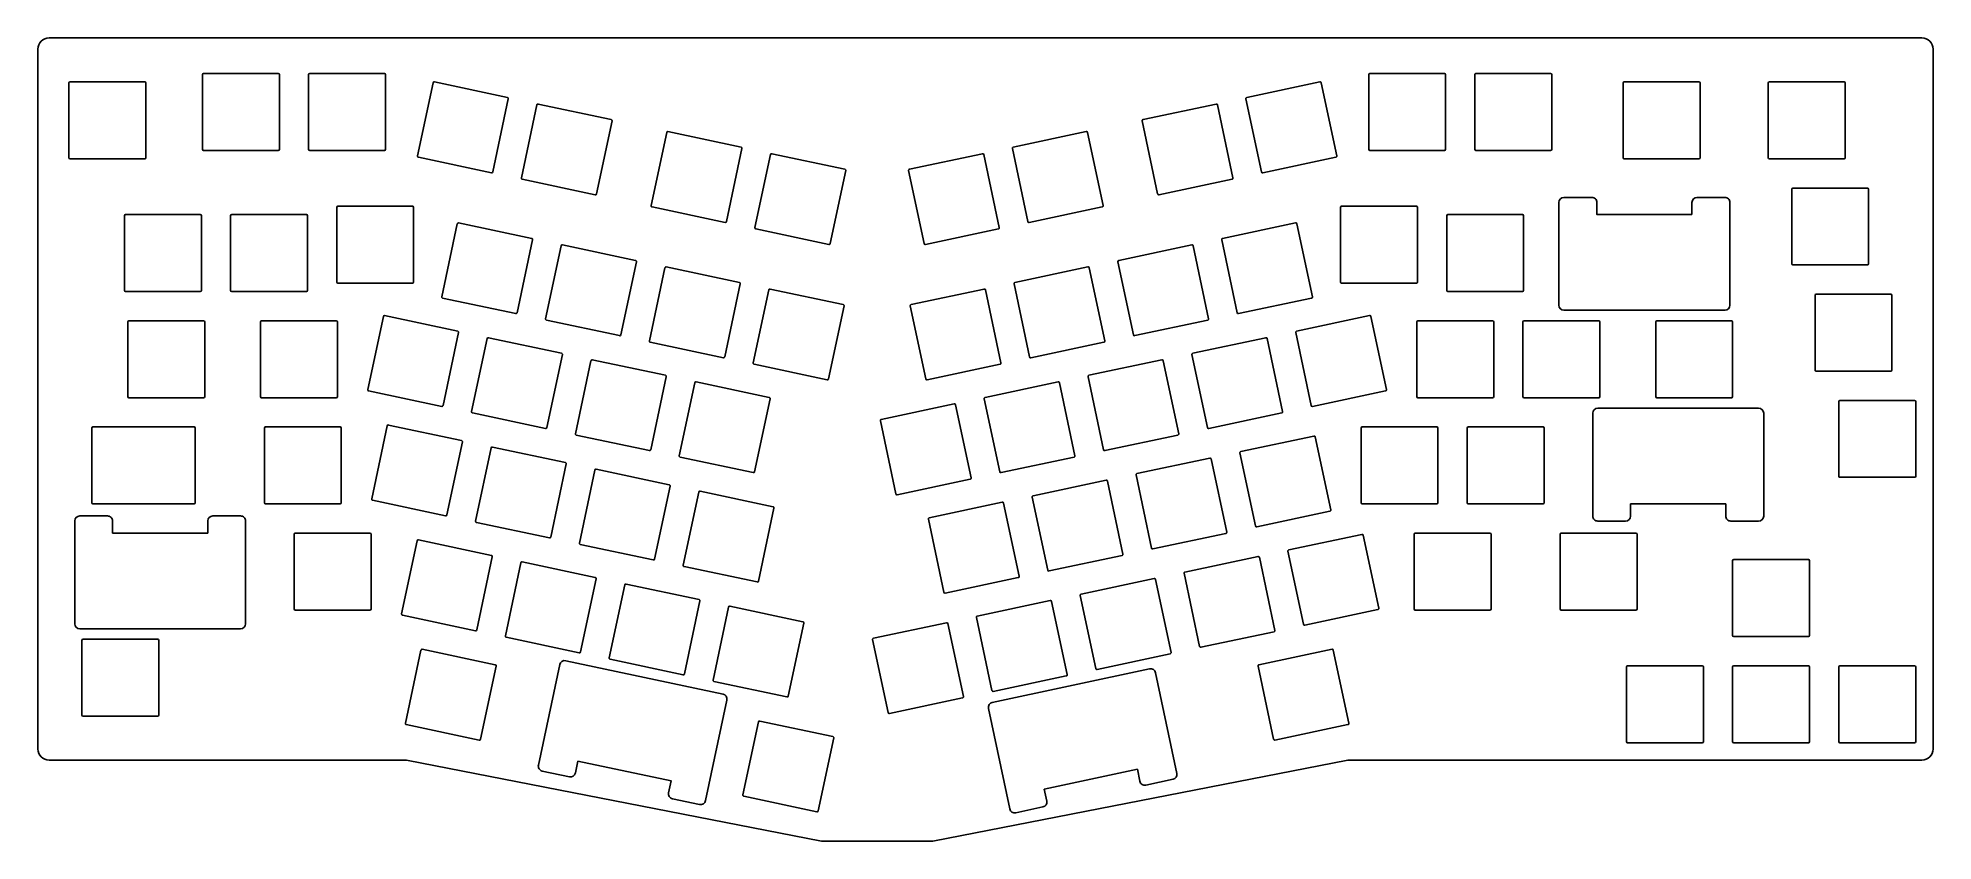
# Model space of a CAD drawing. Header units: millimetres. Extents: x 148 to 488, y -388 to -244.
import ezdxf

# ---------------------------------------------------------------- set-up
doc = ezdxf.new("R2010")
doc.units = ezdxf.units.MM
doc.header["$MEASUREMENT"] = 0
doc.layers.add('PCB', color=7, linetype='Continuous', lineweight=0)
doc.layers.add('Plate', color=7, linetype='Continuous', lineweight=0)

msp = doc.modelspace()

# ---------------------------------------------------------------- linework, layer by layer
at = {"layer": 'PCB', "color": 18, "lineweight": 25, "true_color": 0x000000}
msp.add_open_spline([(304.11, -244.09), (304.11, -244.09), (485.6, -244.09), (485.6, -244.09), (486.71, -244.09), (487.6, -244.99), (487.6, -246.09), (487.6, -246.09), (487.6, -308.57), (487.6, -308.57), (487.6, -308.57), (487.6, -371.68), (487.6, -371.68), (487.6, -372.78), (486.71, -373.68), (485.6, -373.68), (485.6, -373.68), (382.57, -373.68), (382.57, -373.68), (382.57, -373.68), (308.11, -388.2), (308.11, -388.2), (308.11, -388.2), (298.11, -388.2), (298.11, -388.2), (298.11, -388.2), (288.11, -388.2), (288.11, -388.2), (288.11, -388.2), (213.65, -373.68), (213.65, -373.68), (213.65, -373.68), (149.51, -373.68), (149.51, -373.68), (148.41, -373.68), (147.51, -372.78), (147.51, -371.68), (147.51, -371.68), (147.51, -308.57), (147.51, -308.57), (147.51, -308.57), (147.51, -246.09), (147.51, -246.09), (147.51, -244.99), (148.41, -244.09), (149.51, -244.09), (149.51, -244.09), (292.11, -244.09), (292.11, -244.09), (292.11, -244.09), (304.11, -244.09), (304.11, -244.09)], degree=3, knots=[0, 0, 0, 0, 1, 1, 1, 2, 2, 2, 3, 3, 3, 4, 4, 4, 5, 5, 5, 6, 6, 6, 7, 7, 7, 8, 8, 8, 9, 9, 9, 10, 10, 10, 11, 11, 11, 12, 12, 12, 13, 13, 13, 14, 14, 14, 15, 15, 15, 16, 16, 16, 17, 17, 17, 17], dxfattribs=at)
at = {"layer": 'Plate', "color": 18, "lineweight": 25, "true_color": 0x000000}
for points, knots in [([(177.24, -264.28), (177.24, -264.28), (190.64, -264.28), (190.64, -264.28), (190.75, -264.28), (190.84, -264.19), (190.84, -264.08), (190.84, -264.08), (190.84, -250.68), (190.84, -250.68), (190.84, -250.57), (190.75, -250.48), (190.64, -250.48), (190.64, -250.48), (177.24, -250.48), (177.24, -250.48), (177.13, -250.48), (177.04, -250.57), (177.04, -250.68), (177.04, -250.68), (177.04, -264.08), (177.04, -264.08), (177.04, -264.19), (177.13, -264.28), (177.24, -264.28)], [0, 0, 0, 0, 1, 1, 1, 2, 2, 2, 3, 3, 3, 4, 4, 4, 5, 5, 5, 6, 6, 6, 7, 7, 7, 8, 8, 8, 8]), ([(196.29, -264.28), (196.29, -264.28), (209.69, -264.28), (209.69, -264.28), (209.8, -264.28), (209.89, -264.19), (209.89, -264.08), (209.89, -264.08), (209.89, -250.68), (209.89, -250.68), (209.89, -250.57), (209.8, -250.48), (209.69, -250.48), (209.69, -250.48), (196.29, -250.48), (196.29, -250.48), (196.18, -250.48), (196.09, -250.57), (196.09, -250.68), (196.09, -250.68), (196.09, -264.08), (196.09, -264.08), (196.09, -264.19), (196.18, -264.28), (196.29, -264.28)], [0, 0, 0, 0, 1, 1, 1, 2, 2, 2, 3, 3, 3, 4, 4, 4, 5, 5, 5, 6, 6, 6, 7, 7, 7, 8, 8, 8, 8]), ([(386.52, -264.28), (386.52, -264.28), (399.92, -264.28), (399.92, -264.28), (400.03, -264.28), (400.12, -264.19), (400.12, -264.08), (400.12, -264.08), (400.12, -250.68), (400.12, -250.68), (400.12, -250.57), (400.03, -250.48), (399.92, -250.48), (399.92, -250.48), (386.52, -250.48), (386.52, -250.48), (386.41, -250.48), (386.32, -250.57), (386.32, -250.68), (386.32, -250.68), (386.32, -264.08), (386.32, -264.08), (386.32, -264.19), (386.41, -264.28), (386.52, -264.28)], [0, 0, 0, 0, 1, 1, 1, 2, 2, 2, 3, 3, 3, 4, 4, 4, 5, 5, 5, 6, 6, 6, 7, 7, 7, 8, 8, 8, 8]), ([(405.57, -264.28), (405.57, -264.28), (418.97, -264.28), (418.97, -264.28), (419.08, -264.28), (419.17, -264.19), (419.17, -264.08), (419.17, -264.08), (419.17, -250.68), (419.17, -250.68), (419.17, -250.57), (419.08, -250.48), (418.97, -250.48), (418.97, -250.48), (405.57, -250.48), (405.57, -250.48), (405.46, -250.48), (405.37, -250.57), (405.37, -250.68), (405.37, -250.68), (405.37, -264.08), (405.37, -264.08), (405.37, -264.19), (405.46, -264.28), (405.57, -264.28)], [0, 0, 0, 0, 1, 1, 1, 2, 2, 2, 3, 3, 3, 4, 4, 4, 5, 5, 5, 6, 6, 6, 7, 7, 7, 8, 8, 8, 8]), ([(166.88, -265.58), (166.88, -265.58), (166.88, -252.18), (166.88, -252.18), (166.88, -252.07), (166.79, -251.98), (166.68, -251.98), (166.68, -251.98), (153.28, -251.98), (153.28, -251.98), (153.17, -251.98), (153.08, -252.07), (153.08, -252.18), (153.08, -252.18), (153.08, -265.58), (153.08, -265.58), (153.08, -265.69), (153.17, -265.78), (153.28, -265.78), (153.28, -265.78), (166.68, -265.78), (166.68, -265.78), (166.79, -265.78), (166.88, -265.69), (166.88, -265.58)], [0, 0, 0, 0, 1, 1, 1, 2, 2, 2, 3, 3, 3, 4, 4, 4, 5, 5, 5, 6, 6, 6, 7, 7, 7, 8, 8, 8, 8]), ([(215.79, -265.5), (215.79, -265.5), (228.9, -268.28), (228.9, -268.28), (228.91, -268.29), (228.92, -268.29), (228.94, -268.29), (229.03, -268.29), (229.11, -268.22), (229.13, -268.13), (229.13, -268.13), (231.92, -255.02), (231.92, -255.02), (231.93, -254.97), (231.92, -254.92), (231.89, -254.87), (231.86, -254.83), (231.82, -254.8), (231.76, -254.79), (231.76, -254.79), (218.66, -252), (218.66, -252), (218.64, -252), (218.63, -251.99), (218.62, -251.99), (218.52, -251.99), (218.44, -252.06), (218.42, -252.15), (218.42, -252.15), (215.63, -265.26), (215.63, -265.26), (215.62, -265.31), (215.63, -265.37), (215.66, -265.41), (215.69, -265.46), (215.74, -265.49), (215.79, -265.5)], [0, 0, 0, 0, 1, 1, 1, 2, 2, 2, 3, 3, 3, 4, 4, 4, 5, 5, 5, 6, 6, 6, 7, 7, 7, 8, 8, 8, 9, 9, 9, 10, 10, 10, 11, 11, 11, 12, 12, 12, 12]), ([(367.09, -268.13), (367.11, -268.22), (367.19, -268.29), (367.28, -268.29), (367.3, -268.29), (367.31, -268.29), (367.33, -268.28), (367.33, -268.28), (380.43, -265.5), (380.43, -265.5), (380.49, -265.49), (380.53, -265.45), (380.56, -265.41), (380.59, -265.37), (380.6, -265.31), (380.59, -265.26), (380.59, -265.26), (377.8, -252.15), (377.8, -252.15), (377.78, -252.06), (377.7, -251.99), (377.61, -251.99), (377.59, -251.99), (377.58, -252), (377.56, -252), (377.56, -252), (364.46, -254.78), (364.46, -254.78), (364.4, -254.8), (364.36, -254.83), (364.33, -254.87), (364.3, -254.92), (364.29, -254.97), (364.3, -255.02), (364.3, -255.02), (367.09, -268.13), (367.09, -268.13)], [0, 0, 0, 0, 1, 1, 1, 2, 2, 2, 3, 3, 3, 4, 4, 4, 5, 5, 5, 6, 6, 6, 7, 7, 7, 8, 8, 8, 9, 9, 9, 10, 10, 10, 11, 11, 11, 12, 12, 12, 12]), ([(432.18, -265.78), (432.18, -265.78), (445.58, -265.78), (445.58, -265.78), (445.69, -265.78), (445.78, -265.69), (445.78, -265.58), (445.78, -265.58), (445.78, -252.18), (445.78, -252.18), (445.78, -252.07), (445.69, -251.98), (445.58, -251.98), (445.58, -251.98), (432.18, -251.98), (432.18, -251.98), (432.07, -251.98), (431.98, -252.07), (431.98, -252.18), (431.98, -252.18), (431.98, -265.58), (431.98, -265.58), (431.98, -265.69), (432.07, -265.78), (432.18, -265.78)], [0, 0, 0, 0, 1, 1, 1, 2, 2, 2, 3, 3, 3, 4, 4, 4, 5, 5, 5, 6, 6, 6, 7, 7, 7, 8, 8, 8, 8]), ([(458.23, -265.78), (458.23, -265.78), (471.63, -265.78), (471.63, -265.78), (471.74, -265.78), (471.83, -265.69), (471.83, -265.58), (471.83, -265.58), (471.83, -252.18), (471.83, -252.18), (471.83, -252.07), (471.74, -251.98), (471.63, -251.98), (471.63, -251.98), (458.23, -251.98), (458.23, -251.98), (458.12, -251.98), (458.03, -252.07), (458.03, -252.18), (458.03, -252.18), (458.03, -265.58), (458.03, -265.58), (458.03, -265.69), (458.12, -265.78), (458.23, -265.78)], [0, 0, 0, 0, 1, 1, 1, 2, 2, 2, 3, 3, 3, 4, 4, 4, 5, 5, 5, 6, 6, 6, 7, 7, 7, 8, 8, 8, 8]), ([(234.42, -269.46), (234.42, -269.46), (247.53, -272.24), (247.53, -272.24), (247.54, -272.25), (247.56, -272.25), (247.57, -272.25), (247.66, -272.25), (247.75, -272.18), (247.77, -272.09), (247.77, -272.09), (250.55, -258.98), (250.55, -258.98), (250.58, -258.88), (250.51, -258.77), (250.4, -258.75), (250.4, -258.75), (237.29, -255.96), (237.29, -255.96), (237.28, -255.96), (237.26, -255.96), (237.25, -255.96), (237.16, -255.96), (237.07, -256.02), (237.05, -256.11), (237.05, -256.11), (234.27, -269.22), (234.27, -269.22), (234.26, -269.27), (234.27, -269.33), (234.3, -269.37), (234.33, -269.42), (234.37, -269.45), (234.42, -269.46)], [0, 0, 0, 0, 1, 1, 1, 2, 2, 2, 3, 3, 3, 4, 4, 4, 5, 5, 5, 6, 6, 6, 7, 7, 7, 8, 8, 8, 9, 9, 9, 10, 10, 10, 11, 11, 11, 11]), ([(348.45, -272.09), (348.47, -272.18), (348.56, -272.25), (348.65, -272.25), (348.66, -272.25), (348.68, -272.25), (348.69, -272.24), (348.69, -272.24), (361.8, -269.46), (361.8, -269.46), (361.91, -269.43), (361.98, -269.33), (361.95, -269.22), (361.95, -269.22), (359.17, -256.11), (359.17, -256.11), (359.15, -256.02), (359.07, -255.95), (358.97, -255.95), (358.96, -255.95), (358.94, -255.96), (358.93, -255.96), (358.93, -255.96), (345.82, -258.75), (345.82, -258.75), (345.77, -258.76), (345.73, -258.79), (345.7, -258.83), (345.67, -258.88), (345.66, -258.93), (345.67, -258.98), (345.67, -258.98), (348.45, -272.09), (348.45, -272.09)], [0, 0, 0, 0, 1, 1, 1, 2, 2, 2, 3, 3, 3, 4, 4, 4, 5, 5, 5, 6, 6, 6, 7, 7, 7, 8, 8, 8, 9, 9, 9, 10, 10, 10, 11, 11, 11, 11]), ([(257.71, -274.41), (257.71, -274.41), (270.82, -277.2), (270.82, -277.2), (270.84, -277.2), (270.85, -277.2), (270.86, -277.2), (270.96, -277.2), (271.04, -277.13), (271.06, -277.04), (271.06, -277.04), (273.85, -263.93), (273.85, -263.93), (273.86, -263.88), (273.85, -263.83), (273.82, -263.78), (273.79, -263.74), (273.74, -263.71), (273.69, -263.7), (273.69, -263.7), (260.58, -260.91), (260.58, -260.91), (260.57, -260.91), (260.56, -260.91), (260.54, -260.91), (260.45, -260.91), (260.37, -260.97), (260.35, -261.06), (260.35, -261.06), (257.56, -274.17), (257.56, -274.17), (257.55, -274.22), (257.56, -274.28), (257.59, -274.32), (257.62, -274.37), (257.66, -274.4), (257.71, -274.41)], [0, 0, 0, 0, 1, 1, 1, 2, 2, 2, 3, 3, 3, 4, 4, 4, 5, 5, 5, 6, 6, 6, 7, 7, 7, 8, 8, 8, 9, 9, 9, 10, 10, 10, 11, 11, 11, 12, 12, 12, 12]), ([(325.16, -277.04), (325.18, -277.13), (325.26, -277.2), (325.36, -277.2), (325.37, -277.2), (325.39, -277.2), (325.4, -277.19), (325.4, -277.19), (338.51, -274.41), (338.51, -274.41), (338.56, -274.4), (338.6, -274.37), (338.63, -274.32), (338.66, -274.28), (338.67, -274.22), (338.66, -274.17), (338.66, -274.17), (335.87, -261.06), (335.87, -261.06), (335.86, -260.97), (335.77, -260.91), (335.68, -260.91), (335.67, -260.91), (335.65, -260.91), (335.64, -260.91), (335.64, -260.91), (322.53, -263.7), (322.53, -263.7), (322.48, -263.71), (322.43, -263.74), (322.4, -263.78), (322.38, -263.83), (322.37, -263.88), (322.38, -263.93), (322.38, -263.93), (325.16, -277.04), (325.16, -277.04)], [0, 0, 0, 0, 1, 1, 1, 2, 2, 2, 3, 3, 3, 4, 4, 4, 5, 5, 5, 6, 6, 6, 7, 7, 7, 8, 8, 8, 9, 9, 9, 10, 10, 10, 11, 11, 11, 12, 12, 12, 12]), ([(292.32, -267.66), (292.32, -267.66), (279.22, -264.87), (279.22, -264.87), (279.2, -264.87), (279.19, -264.87), (279.18, -264.87), (279.08, -264.87), (279, -264.93), (278.98, -265.03), (278.98, -265.03), (276.19, -278.13), (276.19, -278.13), (276.17, -278.24), (276.24, -278.35), (276.35, -278.37), (276.35, -278.37), (289.46, -281.16), (289.46, -281.16), (289.47, -281.16), (289.48, -281.16), (289.5, -281.16), (289.59, -281.16), (289.67, -281.09), (289.69, -281), (289.69, -281), (292.48, -267.89), (292.48, -267.89), (292.49, -267.84), (292.48, -267.79), (292.45, -267.74), (292.42, -267.7), (292.38, -267.67), (292.32, -267.66)], [0, 0, 0, 0, 1, 1, 1, 2, 2, 2, 3, 3, 3, 4, 4, 4, 5, 5, 5, 6, 6, 6, 7, 7, 7, 8, 8, 8, 9, 9, 9, 10, 10, 10, 11, 11, 11, 11]), ([(306.53, -281), (306.55, -281.09), (306.63, -281.16), (306.72, -281.16), (306.74, -281.16), (306.75, -281.16), (306.77, -281.16), (306.77, -281.16), (319.87, -278.37), (319.87, -278.37), (319.93, -278.36), (319.97, -278.33), (320, -278.28), (320.03, -278.24), (320.04, -278.18), (320.03, -278.13), (320.03, -278.13), (317.24, -265.02), (317.24, -265.02), (317.22, -264.93), (317.14, -264.87), (317.05, -264.87), (317.03, -264.87), (317.02, -264.87), (317, -264.87), (317, -264.87), (303.9, -267.66), (303.9, -267.66), (303.84, -267.67), (303.8, -267.7), (303.77, -267.74), (303.74, -267.79), (303.73, -267.84), (303.74, -267.89), (303.74, -267.89), (306.53, -281), (306.53, -281)], [0, 0, 0, 0, 1, 1, 1, 2, 2, 2, 3, 3, 3, 4, 4, 4, 5, 5, 5, 6, 6, 6, 7, 7, 7, 8, 8, 8, 9, 9, 9, 10, 10, 10, 11, 11, 11, 12, 12, 12, 12]), ([(462.23, -271.23), (462.23, -271.23), (462.23, -284.63), (462.23, -284.63), (462.23, -284.74), (462.32, -284.83), (462.43, -284.83), (462.43, -284.83), (475.83, -284.83), (475.83, -284.83), (475.94, -284.83), (476.03, -284.74), (476.03, -284.63), (476.03, -284.63), (476.03, -271.23), (476.03, -271.23), (476.03, -271.12), (475.94, -271.03), (475.83, -271.03), (475.83, -271.03), (462.43, -271.03), (462.43, -271.03), (462.32, -271.03), (462.23, -271.12), (462.23, -271.23)], [0, 0, 0, 0, 1, 1, 1, 2, 2, 2, 3, 3, 3, 4, 4, 4, 5, 5, 5, 6, 6, 6, 7, 7, 7, 8, 8, 8, 8]), ([(201.14, -274.49), (201.14, -274.49), (201.14, -287.89), (201.14, -287.89), (201.14, -288), (201.23, -288.09), (201.34, -288.09), (201.34, -288.09), (214.74, -288.09), (214.74, -288.09), (214.85, -288.09), (214.94, -288), (214.94, -287.89), (214.94, -287.89), (214.94, -274.49), (214.94, -274.49), (214.94, -274.38), (214.85, -274.29), (214.74, -274.29), (214.74, -274.29), (201.34, -274.29), (201.34, -274.29), (201.23, -274.29), (201.14, -274.38), (201.14, -274.49)], [0, 0, 0, 0, 1, 1, 1, 2, 2, 2, 3, 3, 3, 4, 4, 4, 5, 5, 5, 6, 6, 6, 7, 7, 7, 8, 8, 8, 8]), ([(381.47, -288.09), (381.47, -288.09), (394.87, -288.09), (394.87, -288.09), (394.98, -288.09), (395.07, -288), (395.07, -287.89), (395.07, -287.89), (395.07, -274.49), (395.07, -274.49), (395.07, -274.38), (394.98, -274.29), (394.87, -274.29), (394.87, -274.29), (381.47, -274.29), (381.47, -274.29), (381.36, -274.29), (381.27, -274.38), (381.27, -274.49), (381.27, -274.49), (381.27, -287.89), (381.27, -287.89), (381.27, -288), (381.36, -288.09), (381.47, -288.09)], [0, 0, 0, 0, 1, 1, 1, 2, 2, 2, 3, 3, 3, 4, 4, 4, 5, 5, 5, 6, 6, 6, 7, 7, 7, 8, 8, 8, 8]), ([(444.33, -275.79), (444.33, -275.79), (427.26, -275.79), (427.26, -275.79), (427.26, -275.79), (427.26, -273.61), (427.26, -273.61), (427.26, -273.37), (427.17, -273.14), (427, -272.97), (426.83, -272.8), (426.6, -272.71), (426.36, -272.71), (426.36, -272.71), (421.36, -272.71), (421.36, -272.71), (420.86, -272.71), (420.46, -273.11), (420.46, -273.6), (420.46, -273.6), (420.46, -292.05), (420.46, -292.05), (420.46, -292.54), (420.86, -292.95), (421.36, -292.95), (421.36, -292.95), (450.23, -292.95), (450.23, -292.95), (450.73, -292.95), (451.13, -292.54), (451.13, -292.05), (451.13, -292.05), (451.13, -273.61), (451.13, -273.61), (451.13, -273.37), (451.04, -273.14), (450.87, -272.97), (450.7, -272.8), (450.48, -272.71), (450.24, -272.71), (450.24, -272.71), (445.23, -272.71), (445.23, -272.71), (444.74, -272.71), (444.33, -273.11), (444.33, -273.6), (444.33, -273.6), (444.33, -275.79), (444.33, -275.79)], [0, 0, 0, 0, 1, 1, 1, 2, 2, 2, 3, 3, 3, 4, 4, 4, 5, 5, 5, 6, 6, 6, 7, 7, 7, 8, 8, 8, 9, 9, 9, 10, 10, 10, 11, 11, 11, 12, 12, 12, 13, 13, 13, 14, 14, 14, 15, 15, 15, 16, 16, 16, 16]), ([(163.04, -275.99), (163.04, -275.99), (163.04, -289.39), (163.04, -289.39), (163.04, -289.5), (163.13, -289.59), (163.24, -289.59), (163.24, -289.59), (176.64, -289.59), (176.64, -289.59), (176.75, -289.59), (176.84, -289.5), (176.84, -289.39), (176.84, -289.39), (176.84, -275.99), (176.84, -275.99), (176.84, -275.88), (176.75, -275.79), (176.64, -275.79), (176.64, -275.79), (163.24, -275.79), (163.24, -275.79), (163.13, -275.79), (163.04, -275.88), (163.04, -275.99)], [0, 0, 0, 0, 1, 1, 1, 2, 2, 2, 3, 3, 3, 4, 4, 4, 5, 5, 5, 6, 6, 6, 7, 7, 7, 8, 8, 8, 8]), ([(182.09, -275.99), (182.09, -275.99), (182.09, -289.39), (182.09, -289.39), (182.09, -289.5), (182.18, -289.59), (182.29, -289.59), (182.29, -289.59), (195.69, -289.59), (195.69, -289.59), (195.8, -289.59), (195.89, -289.5), (195.89, -289.39), (195.89, -289.39), (195.89, -275.99), (195.89, -275.99), (195.89, -275.88), (195.8, -275.79), (195.69, -275.79), (195.69, -275.79), (182.29, -275.79), (182.29, -275.79), (182.18, -275.79), (182.09, -275.88), (182.09, -275.99)], [0, 0, 0, 0, 1, 1, 1, 2, 2, 2, 3, 3, 3, 4, 4, 4, 5, 5, 5, 6, 6, 6, 7, 7, 7, 8, 8, 8, 8]), ([(233.29, -293.56), (233.39, -293.56), (233.47, -293.49), (233.49, -293.4), (233.49, -293.4), (236.27, -280.29), (236.27, -280.29), (236.3, -280.18), (236.23, -280.08), (236.12, -280.06), (236.12, -280.06), (223.01, -277.27), (223.01, -277.27), (223, -277.27), (222.98, -277.27), (222.97, -277.27), (222.88, -277.27), (222.79, -277.33), (222.77, -277.42), (222.77, -277.42), (219.99, -290.53), (219.99, -290.53), (219.98, -290.58), (219.99, -290.64), (220.02, -290.68), (220.05, -290.73), (220.09, -290.76), (220.14, -290.77), (220.14, -290.77), (233.25, -293.55), (233.25, -293.55), (233.26, -293.56), (233.28, -293.56), (233.29, -293.56)], [0, 0, 0, 0, 1, 1, 1, 2, 2, 2, 3, 3, 3, 4, 4, 4, 5, 5, 5, 6, 6, 6, 7, 7, 7, 8, 8, 8, 9, 9, 9, 10, 10, 10, 11, 11, 11, 11]), ([(362.93, -293.56), (362.94, -293.56), (362.96, -293.56), (362.97, -293.55), (362.97, -293.55), (376.08, -290.77), (376.08, -290.77), (376.19, -290.74), (376.26, -290.64), (376.23, -290.53), (376.23, -290.53), (373.45, -277.42), (373.45, -277.42), (373.43, -277.33), (373.35, -277.26), (373.25, -277.26), (373.24, -277.26), (373.22, -277.27), (373.21, -277.27), (373.21, -277.27), (360.1, -280.06), (360.1, -280.06), (360.05, -280.07), (360.01, -280.1), (359.98, -280.14), (359.95, -280.19), (359.94, -280.24), (359.95, -280.29), (359.95, -280.29), (362.73, -293.4), (362.73, -293.4), (362.75, -293.49), (362.84, -293.56), (362.93, -293.56)], [0, 0, 0, 0, 1, 1, 1, 2, 2, 2, 3, 3, 3, 4, 4, 4, 5, 5, 5, 6, 6, 6, 7, 7, 7, 8, 8, 8, 9, 9, 9, 10, 10, 10, 11, 11, 11, 11]), ([(400.52, -289.59), (400.52, -289.59), (413.92, -289.59), (413.92, -289.59), (414.03, -289.59), (414.12, -289.5), (414.12, -289.39), (414.12, -289.39), (414.12, -275.99), (414.12, -275.99), (414.12, -275.88), (414.03, -275.79), (413.92, -275.79), (413.92, -275.79), (400.52, -275.79), (400.52, -275.79), (400.41, -275.79), (400.32, -275.88), (400.32, -275.99), (400.32, -275.99), (400.32, -289.39), (400.32, -289.39), (400.32, -289.5), (400.41, -289.59), (400.52, -289.59)], [0, 0, 0, 0, 1, 1, 1, 2, 2, 2, 3, 3, 3, 4, 4, 4, 5, 5, 5, 6, 6, 6, 7, 7, 7, 8, 8, 8, 8]), ([(241.6, -281.23), (241.51, -281.23), (241.43, -281.29), (241.41, -281.38), (241.41, -281.38), (238.62, -294.49), (238.62, -294.49), (238.61, -294.54), (238.62, -294.6), (238.65, -294.64), (238.68, -294.69), (238.72, -294.72), (238.78, -294.73), (238.78, -294.73), (251.88, -297.51), (251.88, -297.51), (251.9, -297.52), (251.91, -297.52), (251.93, -297.52), (252.02, -297.52), (252.1, -297.45), (252.12, -297.36), (252.12, -297.36), (254.91, -284.25), (254.91, -284.25), (254.92, -284.2), (254.91, -284.15), (254.88, -284.1), (254.85, -284.06), (254.8, -284.03), (254.75, -284.02), (254.75, -284.02), (241.64, -281.23), (241.64, -281.23), (241.63, -281.23), (241.62, -281.23), (241.6, -281.23)], [0, 0, 0, 0, 1, 1, 1, 2, 2, 2, 3, 3, 3, 4, 4, 4, 5, 5, 5, 6, 6, 6, 7, 7, 7, 8, 8, 8, 9, 9, 9, 10, 10, 10, 11, 11, 11, 12, 12, 12, 12]), ([(344.1, -297.36), (344.12, -297.45), (344.2, -297.52), (344.3, -297.52), (344.31, -297.52), (344.32, -297.52), (344.34, -297.51), (344.34, -297.51), (357.45, -294.73), (357.45, -294.73), (357.5, -294.72), (357.54, -294.69), (357.57, -294.64), (357.6, -294.6), (357.61, -294.54), (357.6, -294.49), (357.6, -294.49), (354.81, -281.38), (354.81, -281.38), (354.79, -281.29), (354.71, -281.23), (354.62, -281.23), (354.6, -281.23), (354.59, -281.23), (354.58, -281.23), (354.58, -281.23), (341.47, -284.02), (341.47, -284.02), (341.36, -284.04), (341.29, -284.15), (341.31, -284.25), (341.31, -284.25), (344.1, -297.36), (344.1, -297.36)], [0, 0, 0, 0, 1, 1, 1, 2, 2, 2, 3, 3, 3, 4, 4, 4, 5, 5, 5, 6, 6, 6, 7, 7, 7, 8, 8, 8, 9, 9, 9, 10, 10, 10, 11, 11, 11, 11]), ([(257.41, -298.69), (257.41, -298.69), (270.52, -301.48), (270.52, -301.48), (270.53, -301.48), (270.54, -301.48), (270.56, -301.48), (270.65, -301.48), (270.73, -301.41), (270.75, -301.32), (270.75, -301.32), (273.54, -288.21), (273.54, -288.21), (273.55, -288.16), (273.54, -288.11), (273.51, -288.06), (273.48, -288.02), (273.44, -287.99), (273.39, -287.98), (273.39, -287.98), (260.28, -285.19), (260.28, -285.19), (260.27, -285.19), (260.25, -285.19), (260.24, -285.19), (260.14, -285.19), (260.06, -285.25), (260.04, -285.35), (260.04, -285.35), (257.26, -298.45), (257.26, -298.45), (257.24, -298.5), (257.25, -298.56), (257.28, -298.6), (257.31, -298.65), (257.36, -298.68), (257.41, -298.69)], [0, 0, 0, 0, 1, 1, 1, 2, 2, 2, 3, 3, 3, 4, 4, 4, 5, 5, 5, 6, 6, 6, 7, 7, 7, 8, 8, 8, 9, 9, 9, 10, 10, 10, 11, 11, 11, 12, 12, 12, 12]), ([(335.98, -285.19), (335.97, -285.19), (335.96, -285.19), (335.94, -285.19), (335.94, -285.19), (322.83, -287.98), (322.83, -287.98), (322.78, -287.99), (322.74, -288.02), (322.71, -288.06), (322.68, -288.11), (322.67, -288.16), (322.68, -288.21), (322.68, -288.21), (325.47, -301.32), (325.47, -301.32), (325.49, -301.41), (325.57, -301.48), (325.66, -301.48), (325.68, -301.48), (325.69, -301.48), (325.7, -301.47), (325.7, -301.47), (338.81, -298.69), (338.81, -298.69), (338.86, -298.68), (338.91, -298.65), (338.94, -298.6), (338.97, -298.56), (338.98, -298.5), (338.97, -298.45), (338.97, -298.45), (336.18, -285.34), (336.18, -285.34), (336.16, -285.25), (336.08, -285.19), (335.98, -285.19)], [0, 0, 0, 0, 1, 1, 1, 2, 2, 2, 3, 3, 3, 4, 4, 4, 5, 5, 5, 6, 6, 6, 7, 7, 7, 8, 8, 8, 9, 9, 9, 10, 10, 10, 11, 11, 11, 12, 12, 12, 12]), ([(292.02, -291.94), (292.02, -291.94), (278.91, -289.15), (278.91, -289.15), (278.9, -289.15), (278.89, -289.15), (278.87, -289.15), (278.78, -289.15), (278.7, -289.21), (278.68, -289.31), (278.68, -289.31), (275.89, -302.41), (275.89, -302.41), (275.88, -302.47), (275.89, -302.52), (275.92, -302.56), (275.95, -302.61), (275.99, -302.64), (276.04, -302.65), (276.04, -302.65), (289.15, -305.44), (289.15, -305.44), (289.16, -305.44), (289.18, -305.44), (289.19, -305.44), (289.29, -305.44), (289.37, -305.37), (289.39, -305.28), (289.39, -305.28), (292.17, -292.17), (292.17, -292.17), (292.19, -292.12), (292.18, -292.07), (292.15, -292.02), (292.12, -291.98), (292.07, -291.95), (292.02, -291.94)], [0, 0, 0, 0, 1, 1, 1, 2, 2, 2, 3, 3, 3, 4, 4, 4, 5, 5, 5, 6, 6, 6, 7, 7, 7, 8, 8, 8, 9, 9, 9, 10, 10, 10, 11, 11, 11, 12, 12, 12, 12]), ([(317.35, -289.15), (317.34, -289.15), (317.32, -289.15), (317.31, -289.15), (317.31, -289.15), (304.2, -291.94), (304.2, -291.94), (304.15, -291.95), (304.1, -291.98), (304.08, -292.02), (304.05, -292.07), (304.04, -292.12), (304.05, -292.17), (304.05, -292.17), (306.83, -305.28), (306.83, -305.28), (306.85, -305.37), (306.94, -305.44), (307.03, -305.44), (307.04, -305.44), (307.06, -305.44), (307.07, -305.44), (307.07, -305.44), (320.18, -302.65), (320.18, -302.65), (320.23, -302.64), (320.27, -302.61), (320.3, -302.56), (320.33, -302.52), (320.34, -302.46), (320.33, -302.41), (320.33, -302.41), (317.55, -289.31), (317.55, -289.31), (317.53, -289.21), (317.44, -289.15), (317.35, -289.15)], [0, 0, 0, 0, 1, 1, 1, 2, 2, 2, 3, 3, 3, 4, 4, 4, 5, 5, 5, 6, 6, 6, 7, 7, 7, 8, 8, 8, 9, 9, 9, 10, 10, 10, 11, 11, 11, 12, 12, 12, 12]), ([(480.21, -303.68), (480.21, -303.68), (480.21, -290.28), (480.21, -290.28), (480.21, -290.17), (480.12, -290.08), (480.01, -290.08), (480.01, -290.08), (466.61, -290.08), (466.61, -290.08), (466.5, -290.08), (466.41, -290.17), (466.41, -290.28), (466.41, -290.28), (466.41, -303.68), (466.41, -303.68), (466.41, -303.79), (466.5, -303.88), (466.61, -303.88), (466.61, -303.88), (480.01, -303.88), (480.01, -303.88), (480.12, -303.88), (480.21, -303.79), (480.21, -303.68)], [0, 0, 0, 0, 1, 1, 1, 2, 2, 2, 3, 3, 3, 4, 4, 4, 5, 5, 5, 6, 6, 6, 7, 7, 7, 8, 8, 8, 8]), ([(177.44, -308.44), (177.44, -308.44), (177.44, -295.04), (177.44, -295.04), (177.44, -294.93), (177.35, -294.84), (177.24, -294.84), (177.24, -294.84), (163.84, -294.84), (163.84, -294.84), (163.73, -294.84), (163.64, -294.93), (163.64, -295.04), (163.64, -295.04), (163.64, -308.44), (163.64, -308.44), (163.64, -308.55), (163.73, -308.64), (163.84, -308.64), (163.84, -308.64), (177.24, -308.64), (177.24, -308.64), (177.35, -308.64), (177.44, -308.55), (177.44, -308.44)], [0, 0, 0, 0, 1, 1, 1, 2, 2, 2, 3, 3, 3, 4, 4, 4, 5, 5, 5, 6, 6, 6, 7, 7, 7, 8, 8, 8, 8]), ([(201.25, -308.44), (201.25, -308.44), (201.25, -295.04), (201.25, -295.04), (201.25, -294.93), (201.16, -294.84), (201.05, -294.84), (201.05, -294.84), (187.65, -294.84), (187.65, -294.84), (187.54, -294.84), (187.45, -294.93), (187.45, -295.04), (187.45, -295.04), (187.45, -308.44), (187.45, -308.44), (187.45, -308.55), (187.54, -308.64), (187.65, -308.64), (187.65, -308.64), (201.05, -308.64), (201.05, -308.64), (201.16, -308.64), (201.25, -308.55), (201.25, -308.44)], [0, 0, 0, 0, 1, 1, 1, 2, 2, 2, 3, 3, 3, 4, 4, 4, 5, 5, 5, 6, 6, 6, 7, 7, 7, 8, 8, 8, 8]), ([(222.84, -296.71), (222.84, -296.71), (209.73, -293.92), (209.73, -293.92), (209.72, -293.92), (209.71, -293.92), (209.69, -293.92), (209.6, -293.92), (209.52, -293.99), (209.5, -294.08), (209.5, -294.08), (206.71, -307.18), (206.71, -307.18), (206.69, -307.29), (206.76, -307.4), (206.86, -307.42), (206.86, -307.42), (219.97, -310.21), (219.97, -310.21), (219.99, -310.21), (220, -310.21), (220.01, -310.21), (220.11, -310.21), (220.19, -310.15), (220.21, -310.05), (220.21, -310.05), (223, -296.95), (223, -296.95), (223.01, -296.89), (223, -296.84), (222.97, -296.8), (222.94, -296.75), (222.89, -296.72), (222.84, -296.71)], [0, 0, 0, 0, 1, 1, 1, 2, 2, 2, 3, 3, 3, 4, 4, 4, 5, 5, 5, 6, 6, 6, 7, 7, 7, 8, 8, 8, 9, 9, 9, 10, 10, 10, 11, 11, 11, 11]), ([(389.48, -307.33), (389.51, -307.29), (389.52, -307.24), (389.51, -307.18), (389.51, -307.18), (386.72, -294.08), (386.72, -294.08), (386.7, -293.98), (386.62, -293.92), (386.53, -293.92), (386.52, -293.92), (386.5, -293.92), (386.49, -293.92), (386.49, -293.92), (373.38, -296.71), (373.38, -296.71), (373.33, -296.72), (373.28, -296.75), (373.25, -296.8), (373.23, -296.84), (373.22, -296.89), (373.23, -296.95), (373.23, -296.95), (376.01, -310.05), (376.01, -310.05), (376.03, -310.14), (376.11, -310.21), (376.21, -310.21), (376.22, -310.21), (376.24, -310.21), (376.25, -310.21), (376.25, -310.21), (389.36, -307.42), (389.36, -307.42), (389.41, -307.41), (389.45, -307.38), (389.48, -307.33)], [0, 0, 0, 0, 1, 1, 1, 2, 2, 2, 3, 3, 3, 4, 4, 4, 5, 5, 5, 6, 6, 6, 7, 7, 7, 8, 8, 8, 9, 9, 9, 10, 10, 10, 11, 11, 11, 12, 12, 12, 12]), ([(408.76, -308.44), (408.76, -308.44), (408.76, -295.04), (408.76, -295.04), (408.76, -294.93), (408.67, -294.84), (408.56, -294.84), (408.56, -294.84), (395.16, -294.84), (395.16, -294.84), (395.05, -294.84), (394.96, -294.93), (394.96, -295.04), (394.96, -295.04), (394.96, -308.44), (394.96, -308.44), (394.96, -308.55), (395.05, -308.64), (395.16, -308.64), (395.16, -308.64), (408.56, -308.64), (408.56, -308.64), (408.67, -308.64), (408.76, -308.55), (408.76, -308.44)], [0, 0, 0, 0, 1, 1, 1, 2, 2, 2, 3, 3, 3, 4, 4, 4, 5, 5, 5, 6, 6, 6, 7, 7, 7, 8, 8, 8, 8]), ([(414.21, -294.84), (414.1, -294.84), (414.01, -294.93), (414.01, -295.04), (414.01, -295.04), (414.01, -308.44), (414.01, -308.44), (414.01, -308.55), (414.1, -308.64), (414.21, -308.64), (414.21, -308.64), (427.61, -308.64), (427.61, -308.64), (427.72, -308.64), (427.81, -308.55), (427.81, -308.44), (427.81, -308.44), (427.81, -295.04), (427.81, -295.04), (427.81, -294.93), (427.72, -294.84), (427.61, -294.84), (427.61, -294.84), (414.21, -294.84), (414.21, -294.84)], [0, 0, 0, 0, 1, 1, 1, 2, 2, 2, 3, 3, 3, 4, 4, 4, 5, 5, 5, 6, 6, 6, 7, 7, 7, 8, 8, 8, 8]), ([(438.03, -294.84), (437.92, -294.84), (437.83, -294.93), (437.83, -295.04), (437.83, -295.04), (437.83, -308.44), (437.83, -308.44), (437.83, -308.55), (437.92, -308.64), (438.03, -308.64), (438.03, -308.64), (451.43, -308.64), (451.43, -308.64), (451.54, -308.64), (451.63, -308.55), (451.63, -308.44), (451.63, -308.44), (451.63, -295.04), (451.63, -295.04), (451.63, -294.93), (451.54, -294.84), (451.43, -294.84), (451.43, -294.84), (438.03, -294.84), (438.03, -294.84)], [0, 0, 0, 0, 1, 1, 1, 2, 2, 2, 3, 3, 3, 4, 4, 4, 5, 5, 5, 6, 6, 6, 7, 7, 7, 8, 8, 8, 8]), ([(225.5, -311.38), (225.5, -311.38), (238.61, -314.17), (238.61, -314.17), (238.62, -314.17), (238.63, -314.17), (238.65, -314.17), (238.74, -314.17), (238.82, -314.11), (238.84, -314.01), (238.84, -314.01), (241.63, -300.91), (241.63, -300.91), (241.64, -300.85), (241.63, -300.8), (241.6, -300.76), (241.57, -300.71), (241.53, -300.68), (241.47, -300.67), (241.47, -300.67), (228.37, -297.88), (228.37, -297.88), (228.35, -297.88), (228.34, -297.88), (228.33, -297.88), (228.23, -297.88), (228.15, -297.95), (228.13, -298.04), (228.13, -298.04), (225.34, -311.14), (225.34, -311.14), (225.33, -311.2), (225.34, -311.25), (225.37, -311.3), (225.4, -311.34), (225.45, -311.37), (225.5, -311.38)], [0, 0, 0, 0, 1, 1, 1, 2, 2, 2, 3, 3, 3, 4, 4, 4, 5, 5, 5, 6, 6, 6, 7, 7, 7, 8, 8, 8, 9, 9, 9, 10, 10, 10, 11, 11, 11, 12, 12, 12, 12]), ([(370.85, -311.29), (370.88, -311.25), (370.89, -311.2), (370.88, -311.14), (370.88, -311.14), (368.09, -298.04), (368.09, -298.04), (368.07, -297.95), (367.99, -297.88), (367.9, -297.88), (367.88, -297.88), (367.87, -297.88), (367.85, -297.88), (367.85, -297.88), (354.75, -300.67), (354.75, -300.67), (354.64, -300.69), (354.57, -300.8), (354.59, -300.91), (354.59, -300.91), (357.38, -314.01), (357.38, -314.01), (357.4, -314.11), (357.48, -314.17), (357.57, -314.17), (357.59, -314.17), (357.6, -314.17), (357.62, -314.17), (357.62, -314.17), (370.72, -311.38), (370.72, -311.38), (370.78, -311.37), (370.82, -311.34), (370.85, -311.29)], [0, 0, 0, 0, 1, 1, 1, 2, 2, 2, 3, 3, 3, 4, 4, 4, 5, 5, 5, 6, 6, 6, 7, 7, 7, 8, 8, 8, 9, 9, 9, 10, 10, 10, 11, 11, 11, 11]), ([(257.28, -318.13), (257.38, -318.13), (257.46, -318.07), (257.48, -317.97), (257.48, -317.97), (260.26, -304.87), (260.26, -304.87), (260.27, -304.82), (260.26, -304.76), (260.23, -304.72), (260.21, -304.67), (260.16, -304.64), (260.11, -304.63), (260.11, -304.63), (247, -301.84), (247, -301.84), (246.99, -301.84), (246.97, -301.84), (246.96, -301.84), (246.87, -301.84), (246.78, -301.91), (246.76, -302), (246.76, -302), (243.98, -315.11), (243.98, -315.11), (243.96, -315.21), (244.02, -315.32), (244.13, -315.34), (244.13, -315.34), (257.24, -318.13), (257.24, -318.13), (257.25, -318.13), (257.27, -318.13), (257.28, -318.13)], [0, 0, 0, 0, 1, 1, 1, 2, 2, 2, 3, 3, 3, 4, 4, 4, 5, 5, 5, 6, 6, 6, 7, 7, 7, 8, 8, 8, 9, 9, 9, 10, 10, 10, 11, 11, 11, 11]), ([(338.94, -318.13), (338.95, -318.13), (338.97, -318.13), (338.98, -318.13), (338.98, -318.13), (352.09, -315.34), (352.09, -315.34), (352.2, -315.32), (352.27, -315.21), (352.24, -315.11), (352.24, -315.11), (349.46, -302), (349.46, -302), (349.44, -301.91), (349.36, -301.84), (349.26, -301.84), (349.25, -301.84), (349.23, -301.84), (349.22, -301.84), (349.22, -301.84), (336.11, -304.63), (336.11, -304.63), (336.06, -304.64), (336.02, -304.67), (335.99, -304.72), (335.96, -304.76), (335.95, -304.81), (335.96, -304.87), (335.96, -304.87), (338.74, -317.97), (338.74, -317.97), (338.76, -318.07), (338.85, -318.13), (338.94, -318.13)], [0, 0, 0, 0, 1, 1, 1, 2, 2, 2, 3, 3, 3, 4, 4, 4, 5, 5, 5, 6, 6, 6, 7, 7, 7, 8, 8, 8, 9, 9, 9, 10, 10, 10, 11, 11, 11, 11]), ([(278.74, -308.59), (278.74, -308.59), (265.64, -305.81), (265.64, -305.81), (265.62, -305.8), (265.61, -305.8), (265.59, -305.8), (265.5, -305.8), (265.42, -305.87), (265.4, -305.96), (265.4, -305.96), (262.61, -319.07), (262.61, -319.07), (262.6, -319.12), (262.61, -319.17), (262.64, -319.22), (262.67, -319.26), (262.71, -319.29), (262.77, -319.3), (262.77, -319.3), (275.87, -322.09), (275.87, -322.09), (275.89, -322.09), (275.9, -322.09), (275.92, -322.09), (276.01, -322.09), (276.09, -322.03), (276.11, -321.94), (276.11, -321.94), (278.9, -308.83), (278.9, -308.83), (278.91, -308.78), (278.9, -308.72), (278.87, -308.68), (278.84, -308.63), (278.79, -308.6), (278.74, -308.59)], [0, 0, 0, 0, 1, 1, 1, 2, 2, 2, 3, 3, 3, 4, 4, 4, 5, 5, 5, 6, 6, 6, 7, 7, 7, 8, 8, 8, 9, 9, 9, 10, 10, 10, 11, 11, 11, 12, 12, 12, 12]), ([(333.58, -319.22), (333.61, -319.17), (333.62, -319.12), (333.61, -319.07), (333.61, -319.07), (330.82, -305.96), (330.82, -305.96), (330.8, -305.87), (330.72, -305.8), (330.63, -305.8), (330.61, -305.8), (330.6, -305.8), (330.59, -305.8), (330.59, -305.8), (317.48, -308.59), (317.48, -308.59), (317.43, -308.6), (317.38, -308.63), (317.35, -308.68), (317.32, -308.72), (317.31, -308.78), (317.32, -308.83), (317.32, -308.83), (320.11, -321.93), (320.11, -321.93), (320.13, -322.03), (320.21, -322.09), (320.31, -322.09), (320.32, -322.09), (320.33, -322.09), (320.35, -322.09), (320.35, -322.09), (333.46, -319.3), (333.46, -319.3), (333.51, -319.29), (333.55, -319.26), (333.58, -319.22)], [0, 0, 0, 0, 1, 1, 1, 2, 2, 2, 3, 3, 3, 4, 4, 4, 5, 5, 5, 6, 6, 6, 7, 7, 7, 8, 8, 8, 9, 9, 9, 10, 10, 10, 11, 11, 11, 12, 12, 12, 12]), ([(484.28, -309.13), (484.28, -309.13), (470.88, -309.13), (470.88, -309.13), (470.77, -309.13), (470.68, -309.22), (470.68, -309.33), (470.68, -309.33), (470.68, -322.73), (470.68, -322.73), (470.68, -322.84), (470.77, -322.93), (470.88, -322.93), (470.88, -322.93), (484.28, -322.93), (484.28, -322.93), (484.39, -322.93), (484.48, -322.84), (484.48, -322.73), (484.48, -322.73), (484.48, -309.33), (484.48, -309.33), (484.48, -309.22), (484.39, -309.13), (484.28, -309.13)], [0, 0, 0, 0, 1, 1, 1, 2, 2, 2, 3, 3, 3, 4, 4, 4, 5, 5, 5, 6, 6, 6, 7, 7, 7, 8, 8, 8, 8]), ([(314.95, -323.18), (314.98, -323.13), (314.99, -323.08), (314.98, -323.03), (314.98, -323.03), (312.19, -309.92), (312.19, -309.92), (312.17, -309.83), (312.09, -309.76), (311.99, -309.76), (311.98, -309.76), (311.97, -309.76), (311.95, -309.77), (311.95, -309.77), (298.85, -312.55), (298.85, -312.55), (298.79, -312.56), (298.75, -312.59), (298.72, -312.64), (298.69, -312.68), (298.68, -312.74), (298.69, -312.79), (298.69, -312.79), (301.48, -325.9), (301.48, -325.9), (301.5, -325.99), (301.58, -326.05), (301.67, -326.05), (301.69, -326.05), (301.7, -326.05), (301.71, -326.05), (301.71, -326.05), (314.82, -323.26), (314.82, -323.26), (314.87, -323.25), (314.92, -323.22), (314.95, -323.18)], [0, 0, 0, 0, 1, 1, 1, 2, 2, 2, 3, 3, 3, 4, 4, 4, 5, 5, 5, 6, 6, 6, 7, 7, 7, 8, 8, 8, 9, 9, 9, 10, 10, 10, 11, 11, 11, 12, 12, 12, 12]), ([(433.32, -327.69), (433.32, -327.69), (450.39, -327.69), (450.39, -327.69), (450.39, -327.69), (450.39, -329.87), (450.39, -329.87), (450.39, -330.11), (450.49, -330.34), (450.66, -330.51), (450.83, -330.68), (451.05, -330.78), (451.29, -330.78), (451.29, -330.78), (456.3, -330.78), (456.3, -330.78), (456.79, -330.78), (457.19, -330.37), (457.2, -329.88), (457.2, -329.88), (457.2, -311.44), (457.2, -311.44), (457.2, -310.94), (456.79, -310.54), (456.3, -310.54), (456.3, -310.54), (427.42, -310.54), (427.42, -310.54), (426.92, -310.54), (426.52, -310.94), (426.52, -311.44), (426.52, -311.44), (426.52, -329.88), (426.52, -329.88), (426.52, -330.12), (426.61, -330.34), (426.78, -330.51), (426.95, -330.68), (427.18, -330.78), (427.42, -330.78), (427.42, -330.78), (432.42, -330.78), (432.42, -330.78), (432.91, -330.78), (433.32, -330.37), (433.32, -329.88), (433.32, -329.88), (433.32, -327.69), (433.32, -327.69)], [0, 0, 0, 0, 1, 1, 1, 2, 2, 2, 3, 3, 3, 4, 4, 4, 5, 5, 5, 6, 6, 6, 7, 7, 7, 8, 8, 8, 9, 9, 9, 10, 10, 10, 11, 11, 11, 12, 12, 12, 13, 13, 13, 14, 14, 14, 15, 15, 15, 16, 16, 16, 16]), ([(157.39, -313.89), (157.28, -313.89), (157.19, -313.98), (157.19, -314.09), (157.19, -314.09), (157.19, -327.49), (157.19, -327.49), (157.19, -327.6), (157.28, -327.69), (157.39, -327.69), (157.39, -327.69), (175.56, -327.69), (175.56, -327.69), (175.67, -327.69), (175.76, -327.6), (175.76, -327.49), (175.76, -327.49), (175.76, -314.09), (175.76, -314.09), (175.76, -313.98), (175.67, -313.89), (175.56, -313.89), (175.56, -313.89), (157.39, -313.89), (157.39, -313.89)], [0, 0, 0, 0, 1, 1, 1, 2, 2, 2, 3, 3, 3, 4, 4, 4, 5, 5, 5, 6, 6, 6, 7, 7, 7, 8, 8, 8, 8]), ([(201.95, -327.49), (201.95, -327.49), (201.95, -314.09), (201.95, -314.09), (201.95, -313.98), (201.86, -313.89), (201.75, -313.89), (201.75, -313.89), (188.35, -313.89), (188.35, -313.89), (188.24, -313.89), (188.15, -313.98), (188.15, -314.09), (188.15, -314.09), (188.15, -327.49), (188.15, -327.49), (188.15, -327.6), (188.24, -327.69), (188.35, -327.69), (188.35, -327.69), (201.75, -327.69), (201.75, -327.69), (201.86, -327.69), (201.95, -327.6), (201.95, -327.49)], [0, 0, 0, 0, 1, 1, 1, 2, 2, 2, 3, 3, 3, 4, 4, 4, 5, 5, 5, 6, 6, 6, 7, 7, 7, 8, 8, 8, 8]), ([(220.71, -329.84), (220.81, -329.84), (220.89, -329.77), (220.91, -329.68), (220.91, -329.68), (223.69, -316.57), (223.69, -316.57), (223.7, -316.52), (223.69, -316.46), (223.66, -316.42), (223.64, -316.37), (223.59, -316.34), (223.54, -316.33), (223.54, -316.33), (210.43, -313.55), (210.43, -313.55), (210.42, -313.54), (210.4, -313.54), (210.39, -313.54), (210.3, -313.54), (210.21, -313.61), (210.19, -313.7), (210.19, -313.7), (207.41, -326.81), (207.41, -326.81), (207.4, -326.86), (207.41, -326.91), (207.44, -326.96), (207.47, -327), (207.51, -327.03), (207.56, -327.05), (207.56, -327.05), (220.67, -329.83), (220.67, -329.83), (220.68, -329.83), (220.7, -329.84), (220.71, -329.84)], [0, 0, 0, 0, 1, 1, 1, 2, 2, 2, 3, 3, 3, 4, 4, 4, 5, 5, 5, 6, 6, 6, 7, 7, 7, 8, 8, 8, 9, 9, 9, 10, 10, 10, 11, 11, 11, 12, 12, 12, 12]), ([(366, -331.66), (366.02, -331.75), (366.1, -331.82), (366.19, -331.82), (366.21, -331.82), (366.22, -331.81), (366.23, -331.81), (366.23, -331.81), (379.34, -329.02), (379.34, -329.02), (379.39, -329.01), (379.44, -328.98), (379.47, -328.94), (379.5, -328.89), (379.51, -328.84), (379.5, -328.79), (379.5, -328.79), (376.71, -315.68), (376.71, -315.68), (376.69, -315.59), (376.61, -315.52), (376.51, -315.52), (376.5, -315.52), (376.49, -315.52), (376.47, -315.53), (376.47, -315.53), (363.37, -318.31), (363.37, -318.31), (363.31, -318.32), (363.27, -318.35), (363.24, -318.4), (363.21, -318.44), (363.2, -318.5), (363.21, -318.55), (363.21, -318.55), (366, -331.66), (366, -331.66)], [0, 0, 0, 0, 1, 1, 1, 2, 2, 2, 3, 3, 3, 4, 4, 4, 5, 5, 5, 6, 6, 6, 7, 7, 7, 8, 8, 8, 9, 9, 9, 10, 10, 10, 11, 11, 11, 12, 12, 12, 12]), ([(385.15, -327.69), (385.15, -327.69), (398.55, -327.69), (398.55, -327.69), (398.66, -327.69), (398.75, -327.6), (398.75, -327.49), (398.75, -327.49), (398.75, -314.09), (398.75, -314.09), (398.75, -313.98), (398.66, -313.89), (398.55, -313.89), (398.55, -313.89), (385.15, -313.89), (385.15, -313.89), (385.04, -313.89), (384.95, -313.98), (384.95, -314.09), (384.95, -314.09), (384.95, -327.49), (384.95, -327.49), (384.95, -327.6), (385.04, -327.69), (385.15, -327.69)], [0, 0, 0, 0, 1, 1, 1, 2, 2, 2, 3, 3, 3, 4, 4, 4, 5, 5, 5, 6, 6, 6, 7, 7, 7, 8, 8, 8, 8]), ([(417.6, -313.89), (417.6, -313.89), (404.2, -313.89), (404.2, -313.89), (404.09, -313.89), (404, -313.98), (404, -314.09), (404, -314.09), (404, -327.49), (404, -327.49), (404, -327.6), (404.09, -327.69), (404.2, -327.69), (404.2, -327.69), (417.6, -327.69), (417.6, -327.69), (417.71, -327.69), (417.8, -327.6), (417.8, -327.49), (417.8, -327.49), (417.8, -314.09), (417.8, -314.09), (417.8, -313.98), (417.71, -313.89), (417.6, -313.89)], [0, 0, 0, 0, 1, 1, 1, 2, 2, 2, 3, 3, 3, 4, 4, 4, 5, 5, 5, 6, 6, 6, 7, 7, 7, 8, 8, 8, 8]), ([(226.2, -331.01), (226.2, -331.01), (239.3, -333.79), (239.3, -333.79), (239.32, -333.8), (239.33, -333.8), (239.35, -333.8), (239.44, -333.8), (239.52, -333.73), (239.54, -333.64), (239.54, -333.64), (242.33, -320.53), (242.33, -320.53), (242.34, -320.48), (242.33, -320.43), (242.3, -320.38), (242.27, -320.34), (242.22, -320.3), (242.17, -320.29), (242.17, -320.29), (229.07, -317.51), (229.07, -317.51), (229.05, -317.5), (229.04, -317.5), (229.02, -317.5), (228.93, -317.5), (228.85, -317.57), (228.83, -317.66), (228.83, -317.66), (226.04, -330.77), (226.04, -330.77), (226.03, -330.82), (226.04, -330.87), (226.07, -330.92), (226.1, -330.96), (226.14, -330.99), (226.2, -331.01)], [0, 0, 0, 0, 1, 1, 1, 2, 2, 2, 3, 3, 3, 4, 4, 4, 5, 5, 5, 6, 6, 6, 7, 7, 7, 8, 8, 8, 9, 9, 9, 10, 10, 10, 11, 11, 11, 12, 12, 12, 12]), ([(360.83, -332.9), (360.86, -332.85), (360.87, -332.8), (360.86, -332.75), (360.86, -332.75), (358.08, -319.64), (358.08, -319.64), (358.06, -319.55), (357.97, -319.48), (357.88, -319.48), (357.87, -319.48), (357.85, -319.48), (357.84, -319.49), (357.84, -319.49), (344.73, -322.27), (344.73, -322.27), (344.68, -322.28), (344.63, -322.32), (344.61, -322.36), (344.58, -322.4), (344.57, -322.46), (344.58, -322.51), (344.58, -322.51), (347.36, -335.62), (347.36, -335.62), (347.38, -335.71), (347.47, -335.78), (347.56, -335.78), (347.57, -335.78), (347.59, -335.77), (347.6, -335.77), (347.6, -335.77), (360.71, -332.99), (360.71, -332.99), (360.76, -332.97), (360.8, -332.94), (360.83, -332.9)], [0, 0, 0, 0, 1, 1, 1, 2, 2, 2, 3, 3, 3, 4, 4, 4, 5, 5, 5, 6, 6, 6, 7, 7, 7, 8, 8, 8, 9, 9, 9, 10, 10, 10, 11, 11, 11, 12, 12, 12, 12]), ([(244.83, -334.97), (244.83, -334.97), (257.94, -337.75), (257.94, -337.75), (257.95, -337.76), (257.97, -337.76), (257.98, -337.76), (258.07, -337.76), (258.15, -337.69), (258.17, -337.6), (258.17, -337.6), (260.96, -324.49), (260.96, -324.49), (260.97, -324.44), (260.96, -324.39), (260.93, -324.34), (260.9, -324.3), (260.86, -324.27), (260.81, -324.25), (260.81, -324.25), (247.7, -321.47), (247.7, -321.47), (247.69, -321.47), (247.67, -321.46), (247.66, -321.46), (247.56, -321.46), (247.48, -321.53), (247.46, -321.62), (247.46, -321.62), (244.68, -334.73), (244.68, -334.73), (244.65, -334.84), (244.72, -334.94), (244.83, -334.97)], [0, 0, 0, 0, 1, 1, 1, 2, 2, 2, 3, 3, 3, 4, 4, 4, 5, 5, 5, 6, 6, 6, 7, 7, 7, 8, 8, 8, 9, 9, 9, 10, 10, 10, 11, 11, 11, 11]), ([(279.44, -328.22), (279.44, -328.22), (266.33, -325.43), (266.33, -325.43), (266.32, -325.43), (266.3, -325.42), (266.29, -325.42), (266.2, -325.42), (266.11, -325.49), (266.1, -325.58), (266.1, -325.58), (263.31, -338.69), (263.31, -338.69), (263.3, -338.74), (263.31, -338.8), (263.34, -338.84), (263.37, -338.89), (263.41, -338.92), (263.46, -338.93), (263.46, -338.93), (276.57, -341.71), (276.57, -341.71), (276.58, -341.72), (276.6, -341.72), (276.61, -341.72), (276.71, -341.72), (276.79, -341.65), (276.81, -341.56), (276.81, -341.56), (279.59, -328.45), (279.59, -328.45), (279.61, -328.4), (279.6, -328.35), (279.57, -328.3), (279.54, -328.26), (279.49, -328.23), (279.44, -328.22)], [0, 0, 0, 0, 1, 1, 1, 2, 2, 2, 3, 3, 3, 4, 4, 4, 5, 5, 5, 6, 6, 6, 7, 7, 7, 8, 8, 8, 9, 9, 9, 10, 10, 10, 11, 11, 11, 12, 12, 12, 12]), ([(328.73, -339.58), (328.75, -339.67), (328.83, -339.74), (328.93, -339.74), (328.94, -339.74), (328.95, -339.74), (328.97, -339.73), (328.97, -339.73), (342.07, -336.95), (342.07, -336.95), (342.13, -336.94), (342.17, -336.9), (342.2, -336.86), (342.23, -336.81), (342.24, -336.76), (342.23, -336.71), (342.23, -336.71), (339.44, -323.6), (339.44, -323.6), (339.42, -323.51), (339.34, -323.44), (339.25, -323.44), (339.23, -323.44), (339.22, -323.44), (339.21, -323.45), (339.21, -323.45), (326.1, -326.23), (326.1, -326.23), (326.05, -326.24), (326, -326.28), (325.97, -326.32), (325.94, -326.37), (325.93, -326.42), (325.94, -326.47), (325.94, -326.47), (328.73, -339.58), (328.73, -339.58)], [0, 0, 0, 0, 1, 1, 1, 2, 2, 2, 3, 3, 3, 4, 4, 4, 5, 5, 5, 6, 6, 6, 7, 7, 7, 8, 8, 8, 9, 9, 9, 10, 10, 10, 11, 11, 11, 12, 12, 12, 12]), ([(177.98, -332.94), (177.98, -332.94), (160.91, -332.94), (160.91, -332.94), (160.91, -332.94), (160.91, -330.76), (160.91, -330.76), (160.91, -330.52), (160.81, -330.29), (160.64, -330.12), (160.47, -329.95), (160.25, -329.86), (160.01, -329.86), (160.01, -329.86), (155.01, -329.86), (155.01, -329.86), (154.51, -329.86), (154.11, -330.26), (154.11, -330.75), (154.11, -330.75), (154.11, -349.2), (154.11, -349.2), (154.11, -349.69), (154.51, -350.1), (155.01, -350.1), (155.01, -350.1), (183.88, -350.1), (183.88, -350.1), (184.38, -350.1), (184.78, -349.69), (184.78, -349.2), (184.78, -349.2), (184.78, -330.76), (184.78, -330.76), (184.78, -330.52), (184.69, -330.29), (184.52, -330.12), (184.35, -329.95), (184.12, -329.86), (183.88, -329.86), (183.88, -329.86), (178.88, -329.86), (178.88, -329.86), (178.39, -329.86), (177.98, -330.26), (177.98, -330.75), (177.98, -330.75), (177.98, -332.94), (177.98, -332.94)], [0, 0, 0, 0, 1, 1, 1, 2, 2, 2, 3, 3, 3, 4, 4, 4, 5, 5, 5, 6, 6, 6, 7, 7, 7, 8, 8, 8, 9, 9, 9, 10, 10, 10, 11, 11, 11, 12, 12, 12, 13, 13, 13, 14, 14, 14, 15, 15, 15, 16, 16, 16, 16]), ([(323.57, -340.82), (323.6, -340.78), (323.61, -340.72), (323.59, -340.67), (323.59, -340.67), (320.81, -327.56), (320.81, -327.56), (320.79, -327.47), (320.71, -327.4), (320.61, -327.4), (320.6, -327.4), (320.59, -327.41), (320.57, -327.41), (320.57, -327.41), (307.46, -330.19), (307.46, -330.19), (307.41, -330.21), (307.37, -330.24), (307.34, -330.28), (307.31, -330.33), (307.3, -330.38), (307.31, -330.43), (307.31, -330.43), (310.1, -343.54), (310.1, -343.54), (310.12, -343.63), (310.2, -343.7), (310.29, -343.7), (310.31, -343.7), (310.32, -343.7), (310.33, -343.69), (310.33, -343.69), (323.44, -340.91), (323.44, -340.91), (323.49, -340.9), (323.54, -340.87), (323.57, -340.82)], [0, 0, 0, 0, 1, 1, 1, 2, 2, 2, 3, 3, 3, 4, 4, 4, 5, 5, 5, 6, 6, 6, 7, 7, 7, 8, 8, 8, 9, 9, 9, 10, 10, 10, 11, 11, 11, 12, 12, 12, 12]), ([(207.1, -332.94), (207.1, -332.94), (193.7, -332.94), (193.7, -332.94), (193.59, -332.94), (193.5, -333.03), (193.5, -333.14), (193.5, -333.14), (193.5, -346.54), (193.5, -346.54), (193.5, -346.65), (193.59, -346.74), (193.7, -346.74), (193.7, -346.74), (207.1, -346.74), (207.1, -346.74), (207.21, -346.74), (207.3, -346.65), (207.3, -346.54), (207.3, -346.54), (207.3, -333.14), (207.3, -333.14), (207.3, -333.03), (207.21, -332.94), (207.1, -332.94)], [0, 0, 0, 0, 1, 1, 1, 2, 2, 2, 3, 3, 3, 4, 4, 4, 5, 5, 5, 6, 6, 6, 7, 7, 7, 8, 8, 8, 8]), ([(385.33, -333.32), (385.31, -333.23), (385.23, -333.17), (385.13, -333.17), (385.12, -333.17), (385.11, -333.17), (385.09, -333.17), (385.09, -333.17), (371.98, -335.96), (371.98, -335.96), (371.93, -335.97), (371.89, -336), (371.86, -336.04), (371.83, -336.09), (371.82, -336.14), (371.83, -336.19), (371.83, -336.19), (374.62, -349.3), (374.62, -349.3), (374.64, -349.39), (374.72, -349.46), (374.81, -349.46), (374.83, -349.46), (374.84, -349.46), (374.85, -349.45), (374.85, -349.45), (387.96, -346.67), (387.96, -346.67), (388.01, -346.66), (388.06, -346.63), (388.09, -346.58), (388.12, -346.54), (388.13, -346.48), (388.12, -346.43), (388.12, -346.43), (385.33, -333.32), (385.33, -333.32)], [0, 0, 0, 0, 1, 1, 1, 2, 2, 2, 3, 3, 3, 4, 4, 4, 5, 5, 5, 6, 6, 6, 7, 7, 7, 8, 8, 8, 9, 9, 9, 10, 10, 10, 11, 11, 11, 12, 12, 12, 12]), ([(408.08, -332.94), (408.08, -332.94), (394.68, -332.94), (394.68, -332.94), (394.57, -332.94), (394.48, -333.03), (394.48, -333.14), (394.48, -333.14), (394.48, -346.54), (394.48, -346.54), (394.48, -346.65), (394.57, -346.74), (394.68, -346.74), (394.68, -346.74), (408.08, -346.74), (408.08, -346.74), (408.19, -346.74), (408.28, -346.65), (408.28, -346.54), (408.28, -346.54), (408.28, -333.14), (408.28, -333.14), (408.28, -333.03), (408.19, -332.94), (408.08, -332.94)], [0, 0, 0, 0, 1, 1, 1, 2, 2, 2, 3, 3, 3, 4, 4, 4, 5, 5, 5, 6, 6, 6, 7, 7, 7, 8, 8, 8, 8]), ([(434.47, -346.54), (434.47, -346.54), (434.47, -333.14), (434.47, -333.14), (434.47, -333.03), (434.38, -332.94), (434.27, -332.94), (434.27, -332.94), (420.87, -332.94), (420.87, -332.94), (420.76, -332.94), (420.67, -333.03), (420.67, -333.14), (420.67, -333.14), (420.67, -346.54), (420.67, -346.54), (420.67, -346.65), (420.76, -346.74), (420.87, -346.74), (420.87, -346.74), (434.27, -346.74), (434.27, -346.74), (434.38, -346.74), (434.47, -346.65), (434.47, -346.54)], [0, 0, 0, 0, 1, 1, 1, 2, 2, 2, 3, 3, 3, 4, 4, 4, 5, 5, 5, 6, 6, 6, 7, 7, 7, 8, 8, 8, 8]), ([(226.07, -350.45), (226.16, -350.45), (226.24, -350.38), (226.26, -350.29), (226.26, -350.29), (229.05, -337.18), (229.05, -337.18), (229.07, -337.08), (229, -336.97), (228.89, -336.95), (228.89, -336.95), (215.79, -334.16), (215.79, -334.16), (215.77, -334.16), (215.76, -334.16), (215.75, -334.16), (215.65, -334.16), (215.57, -334.22), (215.55, -334.31), (215.55, -334.31), (212.76, -347.42), (212.76, -347.42), (212.75, -347.47), (212.76, -347.53), (212.79, -347.57), (212.82, -347.62), (212.87, -347.65), (212.92, -347.66), (212.92, -347.66), (226.03, -350.45), (226.03, -350.45), (226.04, -350.45), (226.05, -350.45), (226.07, -350.45)], [0, 0, 0, 0, 1, 1, 1, 2, 2, 2, 3, 3, 3, 4, 4, 4, 5, 5, 5, 6, 6, 6, 7, 7, 7, 8, 8, 8, 9, 9, 9, 10, 10, 10, 11, 11, 11, 11]), ([(244.7, -354.41), (244.8, -354.41), (244.88, -354.34), (244.9, -354.25), (244.9, -354.25), (247.68, -341.14), (247.68, -341.14), (247.69, -341.09), (247.68, -341.04), (247.65, -340.99), (247.63, -340.95), (247.58, -340.92), (247.53, -340.91), (247.53, -340.91), (234.42, -338.12), (234.42, -338.12), (234.41, -338.12), (234.39, -338.12), (234.38, -338.12), (234.29, -338.12), (234.2, -338.18), (234.18, -338.28), (234.18, -338.28), (231.4, -351.38), (231.4, -351.38), (231.39, -351.43), (231.4, -351.49), (231.43, -351.53), (231.46, -351.58), (231.5, -351.61), (231.55, -351.62), (231.55, -351.62), (244.66, -354.41), (244.66, -354.41), (244.67, -354.41), (244.69, -354.41), (244.7, -354.41)], [0, 0, 0, 0, 1, 1, 1, 2, 2, 2, 3, 3, 3, 4, 4, 4, 5, 5, 5, 6, 6, 6, 7, 7, 7, 8, 8, 8, 9, 9, 9, 10, 10, 10, 11, 11, 11, 12, 12, 12, 12]), ([(369.45, -350.54), (369.48, -350.5), (369.49, -350.44), (369.48, -350.39), (369.48, -350.39), (366.7, -337.28), (366.7, -337.28), (366.68, -337.19), (366.59, -337.13), (366.5, -337.13), (366.49, -337.13), (366.47, -337.13), (366.46, -337.13), (366.46, -337.13), (353.35, -339.92), (353.35, -339.92), (353.3, -339.93), (353.25, -339.96), (353.22, -340), (353.2, -340.05), (353.19, -340.1), (353.2, -340.15), (353.2, -340.15), (355.98, -353.26), (355.98, -353.26), (356, -353.35), (356.08, -353.42), (356.18, -353.42), (356.19, -353.42), (356.21, -353.42), (356.22, -353.42), (356.22, -353.42), (369.33, -350.63), (369.33, -350.63), (369.38, -350.62), (369.42, -350.59), (369.45, -350.54)], [0, 0, 0, 0, 1, 1, 1, 2, 2, 2, 3, 3, 3, 4, 4, 4, 5, 5, 5, 6, 6, 6, 7, 7, 7, 8, 8, 8, 9, 9, 9, 10, 10, 10, 11, 11, 11, 12, 12, 12, 12]), ([(465.23, -337.7), (465.23, -337.7), (451.83, -337.7), (451.83, -337.7), (451.72, -337.7), (451.63, -337.79), (451.63, -337.9), (451.63, -337.9), (451.63, -351.3), (451.63, -351.3), (451.63, -351.41), (451.72, -351.5), (451.83, -351.5), (451.83, -351.5), (465.23, -351.5), (465.23, -351.5), (465.34, -351.5), (465.43, -351.41), (465.43, -351.3), (465.43, -351.3), (465.43, -337.9), (465.43, -337.9), (465.43, -337.79), (465.34, -337.7), (465.23, -337.7)], [0, 0, 0, 0, 1, 1, 1, 2, 2, 2, 3, 3, 3, 4, 4, 4, 5, 5, 5, 6, 6, 6, 7, 7, 7, 8, 8, 8, 8]), ([(250.19, -355.58), (250.19, -355.58), (263.29, -358.37), (263.29, -358.37), (263.31, -358.37), (263.32, -358.37), (263.34, -358.37), (263.43, -358.37), (263.51, -358.3), (263.53, -358.21), (263.53, -358.21), (266.32, -345.11), (266.32, -345.11), (266.33, -345.05), (266.32, -345), (266.29, -344.96), (266.26, -344.91), (266.21, -344.88), (266.16, -344.87), (266.16, -344.87), (253.05, -342.08), (253.05, -342.08), (253.04, -342.08), (253.03, -342.08), (253.01, -342.08), (252.92, -342.08), (252.84, -342.14), (252.82, -342.24), (252.82, -342.24), (250.03, -355.34), (250.03, -355.34), (250.02, -355.4), (250.03, -355.45), (250.06, -355.49), (250.09, -355.54), (250.13, -355.57), (250.19, -355.58)], [0, 0, 0, 0, 1, 1, 1, 2, 2, 2, 3, 3, 3, 4, 4, 4, 5, 5, 5, 6, 6, 6, 7, 7, 7, 8, 8, 8, 9, 9, 9, 10, 10, 10, 11, 11, 11, 12, 12, 12, 12]), ([(337.35, -357.22), (337.37, -357.31), (337.45, -357.38), (337.54, -357.38), (337.56, -357.38), (337.57, -357.38), (337.59, -357.38), (337.59, -357.38), (350.69, -354.59), (350.69, -354.59), (350.75, -354.58), (350.79, -354.55), (350.82, -354.5), (350.85, -354.46), (350.86, -354.4), (350.85, -354.35), (350.85, -354.35), (348.06, -341.25), (348.06, -341.25), (348.04, -341.15), (347.96, -341.09), (347.87, -341.09), (347.85, -341.09), (347.84, -341.09), (347.82, -341.09), (347.82, -341.09), (334.72, -343.88), (334.72, -343.88), (334.67, -343.89), (334.62, -343.92), (334.59, -343.96), (334.56, -344.01), (334.55, -344.06), (334.56, -344.11), (334.56, -344.11), (337.35, -357.22), (337.35, -357.22)], [0, 0, 0, 0, 1, 1, 1, 2, 2, 2, 3, 3, 3, 4, 4, 4, 5, 5, 5, 6, 6, 6, 7, 7, 7, 8, 8, 8, 9, 9, 9, 10, 10, 10, 11, 11, 11, 12, 12, 12, 12]), ([(271.65, -346.04), (271.55, -346.04), (271.47, -346.11), (271.45, -346.2), (271.45, -346.2), (268.67, -359.3), (268.67, -359.3), (268.64, -359.41), (268.71, -359.52), (268.82, -359.54), (268.82, -359.54), (281.93, -362.33), (281.93, -362.33), (281.94, -362.33), (281.95, -362.33), (281.97, -362.33), (282.06, -362.33), (282.14, -362.27), (282.16, -362.17), (282.16, -362.17), (284.95, -349.07), (284.95, -349.07), (284.96, -349.01), (284.95, -348.96), (284.92, -348.92), (284.89, -348.87), (284.85, -348.84), (284.8, -348.83), (284.8, -348.83), (271.69, -346.04), (271.69, -346.04), (271.68, -346.04), (271.66, -346.04), (271.65, -346.04)], [0, 0, 0, 0, 1, 1, 1, 2, 2, 2, 3, 3, 3, 4, 4, 4, 5, 5, 5, 6, 6, 6, 7, 7, 7, 8, 8, 8, 9, 9, 9, 10, 10, 10, 11, 11, 11, 11]), ([(318.91, -361.34), (318.92, -361.34), (318.94, -361.34), (318.95, -361.34), (318.95, -361.34), (332.06, -358.55), (332.06, -358.55), (332.11, -358.54), (332.16, -358.51), (332.19, -358.46), (332.21, -358.42), (332.22, -358.37), (332.21, -358.31), (332.21, -358.31), (329.43, -345.21), (329.43, -345.21), (329.41, -345.11), (329.33, -345.05), (329.23, -345.05), (329.22, -345.05), (329.2, -345.05), (329.19, -345.05), (329.19, -345.05), (316.08, -347.84), (316.08, -347.84), (316.03, -347.85), (315.99, -347.88), (315.96, -347.93), (315.93, -347.97), (315.92, -348.02), (315.93, -348.08), (315.93, -348.08), (318.72, -361.18), (318.72, -361.18), (318.74, -361.27), (318.82, -361.34), (318.91, -361.34)], [0, 0, 0, 0, 1, 1, 1, 2, 2, 2, 3, 3, 3, 4, 4, 4, 5, 5, 5, 6, 6, 6, 7, 7, 7, 8, 8, 8, 9, 9, 9, 10, 10, 10, 11, 11, 11, 12, 12, 12, 12]), ([(300.28, -365.3), (300.29, -365.3), (300.31, -365.3), (300.32, -365.3), (300.32, -365.3), (313.43, -362.51), (313.43, -362.51), (313.48, -362.5), (313.52, -362.47), (313.55, -362.43), (313.58, -362.38), (313.59, -362.33), (313.58, -362.27), (313.58, -362.27), (310.79, -349.17), (310.79, -349.17), (310.77, -349.08), (310.69, -349.01), (310.6, -349.01), (310.59, -349.01), (310.57, -349.01), (310.56, -349.01), (310.56, -349.01), (297.45, -351.8), (297.45, -351.8), (297.4, -351.81), (297.35, -351.84), (297.32, -351.89), (297.29, -351.93), (297.28, -351.98), (297.3, -352.04), (297.3, -352.04), (300.08, -365.14), (300.08, -365.14), (300.1, -365.24), (300.18, -365.3), (300.28, -365.3)], [0, 0, 0, 0, 1, 1, 1, 2, 2, 2, 3, 3, 3, 4, 4, 4, 5, 5, 5, 6, 6, 6, 7, 7, 7, 8, 8, 8, 9, 9, 9, 10, 10, 10, 11, 11, 11, 12, 12, 12, 12]), ([(169.01, -351.99), (169.01, -351.99), (155.61, -351.99), (155.61, -351.99), (155.5, -351.99), (155.41, -352.08), (155.41, -352.19), (155.41, -352.19), (155.41, -365.59), (155.41, -365.59), (155.41, -365.7), (155.5, -365.79), (155.61, -365.79), (155.61, -365.79), (169.01, -365.79), (169.01, -365.79), (169.12, -365.79), (169.21, -365.7), (169.21, -365.59), (169.21, -365.59), (169.21, -352.19), (169.21, -352.19), (169.21, -352.08), (169.12, -351.99), (169.01, -351.99)], [0, 0, 0, 0, 1, 1, 1, 2, 2, 2, 3, 3, 3, 4, 4, 4, 5, 5, 5, 6, 6, 6, 7, 7, 7, 8, 8, 8, 8]), ([(229.59, -356.57), (229.59, -356.57), (216.49, -353.78), (216.49, -353.78), (216.47, -353.78), (216.46, -353.78), (216.44, -353.78), (216.35, -353.78), (216.27, -353.85), (216.25, -353.94), (216.25, -353.94), (213.46, -367.05), (213.46, -367.05), (213.45, -367.1), (213.46, -367.15), (213.49, -367.2), (213.52, -367.24), (213.56, -367.27), (213.62, -367.28), (213.62, -367.28), (226.72, -370.07), (226.72, -370.07), (226.74, -370.07), (226.75, -370.07), (226.77, -370.07), (226.86, -370.07), (226.94, -370.01), (226.96, -369.92), (226.96, -369.92), (229.75, -356.81), (229.75, -356.81), (229.77, -356.7), (229.7, -356.59), (229.59, -356.57)], [0, 0, 0, 0, 1, 1, 1, 2, 2, 2, 3, 3, 3, 4, 4, 4, 5, 5, 5, 6, 6, 6, 7, 7, 7, 8, 8, 8, 9, 9, 9, 10, 10, 10, 11, 11, 11, 11]), ([(244.43, -373.83), (244.43, -373.83), (261.13, -377.38), (261.13, -377.38), (261.13, -377.38), (260.68, -379.52), (260.68, -379.52), (260.63, -379.75), (260.67, -379.99), (260.8, -380.19), (260.93, -380.4), (261.13, -380.54), (261.37, -380.59), (261.37, -380.59), (266.26, -381.63), (266.26, -381.63), (266.74, -381.73), (267.22, -381.42), (267.33, -380.94), (267.33, -380.94), (271.16, -362.9), (271.16, -362.9), (271.26, -362.41), (270.95, -361.93), (270.47, -361.83), (270.47, -361.83), (242.22, -355.83), (242.22, -355.83), (241.74, -355.72), (241.26, -356.03), (241.16, -356.52), (241.16, -356.52), (237.32, -374.55), (237.32, -374.55), (237.27, -374.79), (237.32, -375.03), (237.45, -375.23), (237.58, -375.43), (237.78, -375.57), (238.01, -375.62), (238.01, -375.62), (242.91, -376.66), (242.91, -376.66), (243.39, -376.77), (243.87, -376.46), (243.97, -375.97), (243.97, -375.97), (244.43, -373.83), (244.43, -373.83)], [0, 0, 0, 0, 1, 1, 1, 2, 2, 2, 3, 3, 3, 4, 4, 4, 5, 5, 5, 6, 6, 6, 7, 7, 7, 8, 8, 8, 9, 9, 9, 10, 10, 10, 11, 11, 11, 12, 12, 12, 13, 13, 13, 14, 14, 14, 15, 15, 15, 16, 16, 16, 16]), ([(379.97, -353.94), (379.95, -353.85), (379.87, -353.78), (379.78, -353.78), (379.76, -353.78), (379.75, -353.78), (379.74, -353.78), (379.74, -353.78), (366.63, -356.57), (366.63, -356.57), (366.52, -356.59), (366.45, -356.7), (366.47, -356.81), (366.47, -356.81), (369.26, -369.91), (369.26, -369.91), (369.28, -370.01), (369.36, -370.07), (369.46, -370.07), (369.47, -370.07), (369.48, -370.07), (369.5, -370.07), (369.5, -370.07), (382.6, -367.28), (382.6, -367.28), (382.66, -367.27), (382.7, -367.24), (382.73, -367.2), (382.76, -367.15), (382.77, -367.1), (382.76, -367.05), (382.76, -367.05), (379.97, -353.94), (379.97, -353.94)], [0, 0, 0, 0, 1, 1, 1, 2, 2, 2, 3, 3, 3, 4, 4, 4, 5, 5, 5, 6, 6, 6, 7, 7, 7, 8, 8, 8, 9, 9, 9, 10, 10, 10, 11, 11, 11, 11]), ([(446.18, -356.75), (446.18, -356.75), (432.78, -356.75), (432.78, -356.75), (432.67, -356.75), (432.58, -356.84), (432.58, -356.95), (432.58, -356.95), (432.58, -370.35), (432.58, -370.35), (432.58, -370.46), (432.67, -370.55), (432.78, -370.55), (432.78, -370.55), (446.18, -370.55), (446.18, -370.55), (446.29, -370.55), (446.38, -370.46), (446.38, -370.35), (446.38, -370.35), (446.38, -356.95), (446.38, -356.95), (446.38, -356.84), (446.29, -356.75), (446.18, -356.75)], [0, 0, 0, 0, 1, 1, 1, 2, 2, 2, 3, 3, 3, 4, 4, 4, 5, 5, 5, 6, 6, 6, 7, 7, 7, 8, 8, 8, 8]), ([(465.23, -356.75), (465.23, -356.75), (451.83, -356.75), (451.83, -356.75), (451.72, -356.75), (451.63, -356.84), (451.63, -356.95), (451.63, -356.95), (451.63, -370.35), (451.63, -370.35), (451.63, -370.46), (451.72, -370.55), (451.83, -370.55), (451.83, -370.55), (465.23, -370.55), (465.23, -370.55), (465.34, -370.55), (465.43, -370.46), (465.43, -370.35), (465.43, -370.35), (465.43, -356.95), (465.43, -356.95), (465.43, -356.84), (465.34, -356.75), (465.23, -356.75)], [0, 0, 0, 0, 1, 1, 1, 2, 2, 2, 3, 3, 3, 4, 4, 4, 5, 5, 5, 6, 6, 6, 7, 7, 7, 8, 8, 8, 8]), ([(484.28, -356.75), (484.28, -356.75), (470.88, -356.75), (470.88, -356.75), (470.77, -356.75), (470.68, -356.84), (470.68, -356.95), (470.68, -356.95), (470.68, -370.35), (470.68, -370.35), (470.68, -370.46), (470.77, -370.55), (470.88, -370.55), (470.88, -370.55), (484.28, -370.55), (484.28, -370.55), (484.39, -370.55), (484.48, -370.46), (484.48, -370.35), (484.48, -370.35), (484.48, -356.95), (484.48, -356.95), (484.48, -356.84), (484.39, -356.75), (484.28, -356.75)], [0, 0, 0, 0, 1, 1, 1, 2, 2, 2, 3, 3, 3, 4, 4, 4, 5, 5, 5, 6, 6, 6, 7, 7, 7, 8, 8, 8, 8]), ([(328.1, -378.87), (328.1, -378.87), (344.81, -375.32), (344.81, -375.32), (344.81, -375.32), (345.26, -377.45), (345.26, -377.45), (345.31, -377.69), (345.45, -377.89), (345.65, -378.02), (345.85, -378.15), (346.09, -378.2), (346.33, -378.15), (346.33, -378.15), (351.22, -377.11), (351.22, -377.11), (351.7, -377.01), (352.01, -376.53), (351.91, -376.04), (351.91, -376.04), (348.08, -358), (348.08, -358), (347.97, -357.52), (347.5, -357.21), (347.01, -357.31), (347.01, -357.31), (318.77, -363.31), (318.77, -363.31), (318.28, -363.42), (317.97, -363.9), (318.07, -364.38), (318.07, -364.38), (321.91, -382.42), (321.91, -382.42), (321.96, -382.65), (322.09, -382.85), (322.29, -382.99), (322.5, -383.12), (322.74, -383.16), (322.97, -383.11), (322.97, -383.11), (327.86, -382.07), (327.86, -382.07), (328.35, -381.97), (328.66, -381.49), (328.56, -381.01), (328.56, -381.01), (328.1, -378.87), (328.1, -378.87)], [0, 0, 0, 0, 1, 1, 1, 2, 2, 2, 3, 3, 3, 4, 4, 4, 5, 5, 5, 6, 6, 6, 7, 7, 7, 8, 8, 8, 9, 9, 9, 10, 10, 10, 11, 11, 11, 12, 12, 12, 13, 13, 13, 14, 14, 14, 15, 15, 15, 16, 16, 16, 16]), ([(290.15, -369.44), (290.15, -369.44), (277.05, -366.66), (277.05, -366.66), (277.03, -366.65), (277.02, -366.65), (277, -366.65), (276.91, -366.65), (276.83, -366.72), (276.81, -366.81), (276.81, -366.81), (274.02, -379.92), (274.02, -379.92), (274.01, -379.97), (274.02, -380.02), (274.05, -380.07), (274.08, -380.11), (274.12, -380.14), (274.18, -380.16), (274.18, -380.16), (287.28, -382.94), (287.28, -382.94), (287.3, -382.94), (287.31, -382.95), (287.32, -382.95), (287.42, -382.95), (287.5, -382.88), (287.52, -382.79), (287.52, -382.79), (290.31, -369.68), (290.31, -369.68), (290.32, -369.63), (290.31, -369.57), (290.28, -369.53), (290.25, -369.49), (290.2, -369.45), (290.15, -369.44)], [0, 0, 0, 0, 1, 1, 1, 2, 2, 2, 3, 3, 3, 4, 4, 4, 5, 5, 5, 6, 6, 6, 7, 7, 7, 8, 8, 8, 9, 9, 9, 10, 10, 10, 11, 11, 11, 12, 12, 12, 12])]:
    msp.add_open_spline(points, degree=3, knots=knots, dxfattribs=at)

doc.saveas('drawing.dxf')
